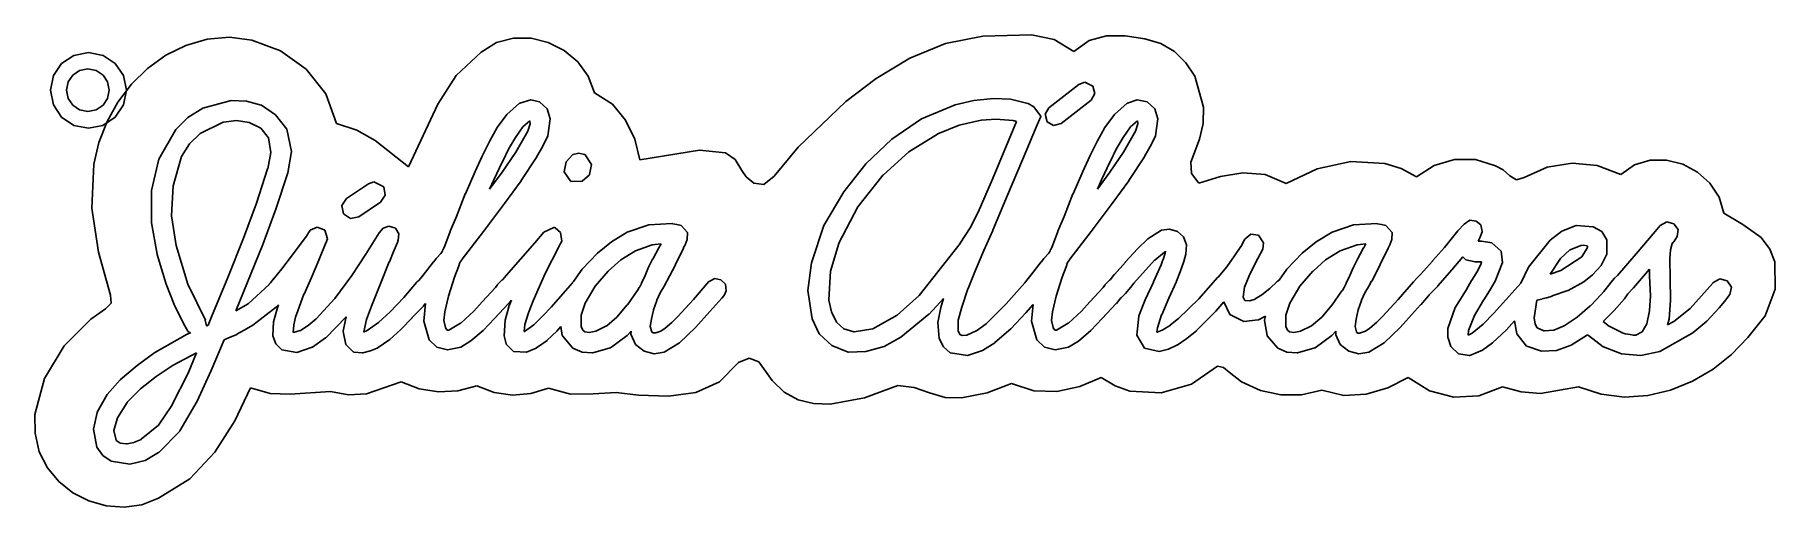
# Model space of a CAD drawing. Extents: x 0 to 79.4, y 275.5 to 297.1.
import ezdxf

# ---------------------------------------------------------------- set-up
doc = ezdxf.new("R2010")
doc.units = 0

msp = doc.modelspace()

# ---------------------------------------------------------------- linework, layer by layer
at = {"layer": 'Camada 2'}
for p, q in [((45.507712, 297.055375), (43.2887, 296.991)), ((46.54258, 296.843766), (45.507712, 297.055375)), ((6.928604, 296.573242), (6.01425, 296.121)), ((7.900409, 296.854813), (6.928604, 296.573242)), ((8.909377, 296.941477), (7.900409, 296.854813)), ((9.93522, 296.809), (8.909377, 296.941477)), ((11.240127, 296.327594), (9.93522, 296.809)), ((12.413152, 295.4875), (11.240127, 296.327594)), ((20.4071, 296.263), (19.265489, 295.191031)), ((21.107009, 296.696881), (20.4071, 296.263)), ((21.879142, 296.902047), (21.107009, 296.696881)), ((22.679595, 296.897658), (21.879142, 296.902047)), ((23.464462, 296.702875), (22.679595, 296.897658)), ((24.189841, 296.336857), (23.464462, 296.702875)), ((24.811827, 295.818766), (24.189841, 296.336857)), ((41.591543, 296.663477), (39.956347, 295.985938)), ((43.2887, 296.991), (41.591543, 296.663477)), ((43.2887, 296.991), (43.2887, 296.991)), ((47.4496, 296.294), (46.54258, 296.843766)), ((48.141627, 296.789328), (47.4496, 296.294)), ((48.928162, 297.001625), (48.141627, 296.789328)), ((49.785592, 297.002609), (48.928162, 297.001625)), ((50.6903, 296.864), (49.785592, 297.002609)), ((51.416298, 296.661629), (50.6903, 296.864)), ((52.043843, 296.289596), (51.416298, 296.661629)), ((52.562853, 295.779895), (52.043843, 296.289596)), ((5.177633, 295.52232), (4.439041, 294.801437)), ((6.01425, 296.121), (5.177633, 295.52232)), ((13.314982, 294.355656), (12.413152, 295.4875)), ((25.286514, 295.16776), (24.811827, 295.818766)), ((39.956347, 295.985938), (38.42459, 295.066055)), ((52.963245, 295.164519), (52.562853, 295.779895)), ((4.439041, 294.801437), (3.818761, 293.982586)), ((19.265489, 295.191031), (18.416538, 293.8815)), ((25.57, 294.403), (25.286514, 295.16776)), ((38.42459, 295.066055), (37.03775, 294.0115)), ((53.367839, 293.744721), (52.963245, 295.164519)), ((3.818761, 293.982586), (3.33708, 293.09)), ((13.8063, 292.999), (13.314982, 294.355656)), ((18.416538, 293.8815), (17.0895, 291.026)), ((26.386253, 293.887969), (25.57, 294.403)), ((26.993725, 293.15525), (26.386253, 293.887969)), ((37.03775, 294.0115), (34.864728, 291.929062)), ((3.33708, 293.09), (2.952997, 292.135924)), ((27.407884, 292.282656), (26.993725, 293.15525)), ((53.351876, 293.004286), (53.367839, 293.744721)), ((14.730178, 292.704781), (13.8063, 292.999)), ((15.562725, 292.2225), (14.730178, 292.704781)), ((27.6442, 291.348), (27.407884, 292.282656)), ((52.791216, 291.245419), (53.17696, 292.286153)), ((53.17696, 292.286153), (53.351876, 293.004286)), ((2.952997, 292.135924), (2.720472, 291.154427)), ((17.0895, 291.026), (15.562725, 292.2225)), ((30.356587, 291.793375), (27.6442, 291.348)), ((31.553252, 291.661453), (30.356587, 291.793375)), ((31.997788, 291.367018), (31.553252, 291.661453)), ((34.864728, 291.929062), (33.7691, 290.6)), ((2.720472, 291.154427), (2.636811, 289.143635)), ((32.2964, 290.867), (31.997788, 291.367018)), ((32.486952, 290.574266), (32.2964, 290.867)), ((52.810891, 290.727593), (52.791216, 291.245419)), ((53.14421, 290.279563), (52.810891, 290.727593)), ((55.162762, 290.758177), (54.131192, 290.591003)), ((56.18164, 290.682136), (55.162762, 290.758177)), ((57.13054, 290.263933), (56.18164, 290.682136)), ((58.548773, 290.936985), (57.13054, 290.263933)), ((60.08894, 291.27523), (58.548773, 290.936985)), ((61.638677, 291.183998), (60.08894, 291.27523)), ((62.38202, 290.947744), (61.638677, 291.183998)), ((63.08562, 290.56862), (62.38202, 290.947744)), ((63.892418, 291.094694), (63.08562, 290.56862)), ((64.812067, 291.365728), (63.892418, 291.094694)), ((65.768883, 291.365648), (64.812067, 291.365728)), ((66.68718, 291.078386), (65.768883, 291.365648)), ((67.029449, 290.894554), (66.68718, 291.078386)), ((67.339796, 290.613184), (67.029449, 290.894554)), ((69.045217, 291.012724), (67.98796, 290.539323)), ((70.186251, 291.198826), (69.045217, 291.012724)), ((71.331225, 291.087813), (70.186251, 291.198826)), ((72.4003, 290.66987), (71.331225, 291.087813)), ((73.034449, 291.118757), (72.4003, 290.66987)), ((73.748552, 291.332203), (73.034449, 291.118757)), ((74.496047, 291.332383), (73.748552, 291.332203)), ((75.23037, 291.141469), (74.496047, 291.332383)), ((75.90496, 290.781633), (75.23037, 291.141469)), ((76.473253, 290.27505), (75.90496, 290.781633)), ((32.848813, 290.288375), (32.486952, 290.574266)), ((33.302642, 290.225047), (32.848813, 290.288375)), ((33.7691, 290.6), (33.302642, 290.225047)), ((54.131192, 290.591003), (53.14421, 290.279563)), ((67.64903, 290.42965), (67.339796, 290.613184)), ((67.98796, 290.539323), (67.64903, 290.42965)), ((76.888687, 289.643891), (76.473253, 290.27505)), ((2.636811, 289.143635), (2.939539, 287.126558)), ((77.1047, 288.91033), (76.888687, 289.643891)), ((77.966627, 288.398347), (77.1047, 288.91033)), ((78.80983, 287.79363), (77.966627, 288.398347)), ((79.208391, 287.267957), (78.80983, 287.79363)), ((2.939539, 287.126558), (3.482096, 285.17213)), ((79.436043, 286.685583), (79.208391, 287.267957)), ((79.448983, 285.438724), (79.436043, 286.685583)), ((3.482096, 285.17213), (3.516127, 284.809822)), ((78.989372, 284.229032), (79.448983, 285.438724)), ((3.261143, 284.54845), (2.585942, 284.06656)), ((3.516127, 284.809822), (3.261143, 284.54845)), ((2.585942, 284.06656), (1.375397, 282.848215)), ((78.197932, 283.23249), (78.989372, 284.229032)), ((1.375397, 282.848215), (0.468466, 281.368647)), ((77.459209, 282.459488), (78.197932, 283.23249)), ((31.269976, 281.207903), (32.136402, 282.094263)), ((32.136402, 282.094263), (32.624308, 282.292652)), ((32.624308, 282.292652), (33.066519, 282.116793)), ((33.066519, 282.116793), (33.681322, 281.266138)), ((76.611424, 281.790098), (77.459209, 282.459488)), ((0.468466, 281.368647), (0.0323, 279.726341)), ((15.174038, 280.659621), (16.745782, 281.205329)), ((16.745782, 281.205329), (17.578548, 280.885709)), ((30.188848, 280.722704), (31.269976, 281.207903)), ((33.681322, 281.266138), (34.225557, 280.733635)), ((47.715108, 280.991081), (48.696942, 281.404549)), ((48.696942, 281.404549), (49.324646, 281.022749)), ((52.813152, 281.110207), (54.007612, 281.919269)), ((54.007612, 281.919269), (54.276807, 281.869031)), ((54.276807, 281.869031), (54.539964, 281.65326)), ((54.539964, 281.65326), (55.103192, 281.211189)), ((55.103192, 281.211189), (55.96356, 280.813011)), ((61.779927, 280.944336), (62.698902, 281.412361)), ((62.698902, 281.412361), (63.673416, 280.795203)), ((74.677652, 280.835945), (75.676824, 281.242768)), ((75.676824, 281.242768), (76.611424, 281.790098)), ((9.155151, 279.428575), (9.872732, 280.94361)), ((9.872732, 280.94361), (10.766719, 280.674705)), ((10.766719, 280.674705), (11.684953, 280.643008)), ((11.684953, 280.643008), (13.527032, 280.771735)), ((13.527032, 280.771735), (14.346412, 280.61492)), ((14.346412, 280.61492), (15.174038, 280.659621)), ((17.578548, 280.885709), (18.45536, 280.751275)), ((18.45536, 280.751275), (19.342127, 280.798946)), ((19.342127, 280.798946), (20.204762, 281.025641)), ((20.204762, 281.025641), (20.993594, 280.724004)), ((20.993594, 280.724004), (21.825223, 280.60561)), ((21.825223, 280.60561), (22.66254, 280.671841)), ((22.66254, 280.671841), (23.468432, 280.924079)), ((23.468432, 280.924079), (24.473852, 280.6452)), ((24.473852, 280.6452), (25.514127, 280.66183)), ((25.514127, 280.66183), (26.560942, 280.72912)), ((26.560942, 280.72912), (27.585982, 280.602223)), ((27.585982, 280.602223), (28.943892, 280.550275)), ((28.943892, 280.550275), (30.188848, 280.722704)), ((34.225557, 280.733635), (34.860531, 280.394441)), ((34.860531, 280.394441), (35.565492, 280.223958)), ((36.319686, 280.197588), (37.892764, 280.478793)), ((37.892764, 280.478793), (39.413742, 281.041268)), ((39.413742, 281.041268), (40.15419, 280.955731)), ((40.15419, 280.955731), (40.863743, 280.7141)), ((40.863743, 280.7141), (41.576463, 280.49729)), ((41.576463, 280.49729), (42.326412, 280.486216)), ((42.326412, 280.486216), (43.493021, 280.702047)), ((43.493021, 280.702047), (44.603192, 281.131111)), ((44.603192, 281.131111), (45.615109, 280.794448)), ((45.615109, 280.794448), (46.670122, 280.767743)), ((46.670122, 280.767743), (47.715108, 280.991081)), ((49.324646, 281.022749), (50.001702, 280.785304)), ((50.001702, 280.785304), (51.425811, 280.709704)), ((51.425811, 280.709704), (52.813152, 281.110207)), ((55.96356, 280.813011), (56.889521, 280.618182)), ((56.889521, 280.618182), (57.837357, 280.624153)), ((57.837357, 280.624153), (58.763352, 280.828377)), ((58.763352, 280.828377), (59.766758, 280.585971)), ((59.766758, 280.585971), (60.787414, 280.646748)), ((60.787414, 280.646748), (61.779927, 280.944336)), ((63.673416, 280.795203), (64.784219, 280.512647)), ((64.784219, 280.512647), (65.929024, 280.573503)), ((65.929024, 280.573503), (67.005542, 280.98658)), ((67.005542, 280.98658), (67.860244, 280.749646)), ((67.860244, 280.749646), (68.740222, 280.679582)), ((68.740222, 280.679582), (70.480152, 280.98268)), ((70.480152, 280.98268), (71.515159, 280.642997)), ((71.515159, 280.642997), (72.574574, 280.517612)), ((72.574574, 280.517612), (73.636154, 280.588077)), ((73.636154, 280.588077), (74.677652, 280.835945)), ((0.0323, 279.726341), (0.04299, 278.874937)), ((35.565492, 280.223958), (36.319686, 280.197588)), ((0.04299, 278.874937), (0.234052, 278.01978)), ((8.252697, 277.999437), (9.155151, 279.428575)), ((0.234052, 278.01978), (0.605548, 277.285316)), ((7.1128, 276.782898), (8.252697, 277.999437)), ((0.605548, 277.285316), (1.128772, 276.656984)), ((1.128772, 276.656984), (1.77209, 276.148889)), ((5.682892, 275.90566), (7.1128, 276.782898)), ((1.77209, 276.148889), (2.503868, 275.775136)), ((2.503868, 275.775136), (3.292471, 275.549831)), ((4.106266, 275.48708), (4.913617, 275.600988)), ((4.913617, 275.600988), (5.682892, 275.90566)), ((3.292471, 275.549831), (4.106266, 275.48708))]:
    msp.add_line(p, q, dxfattribs=at)
at = {"layer": 'Layer 1'}
for p, q in [((47.6756, 294.792), (46.3011, 293.726)), ((47.9475, 294.888), (47.6756, 294.792)), ((48.3144, 294.712), (47.9475, 294.888)), ((47.9475, 294.888), (47.9475, 294.888)), ((48.404475, 294.377375), (48.3144, 294.712)), ((8.99635, 294.054), (7.70134, 293.704)), ((9.69377, 294.03175), (8.99635, 294.054)), ((10.3611, 293.843), (9.69377, 294.03175)), ((10.3653, 293.841), (10.3611, 293.843)), ((22.1521, 293.937), (21.5723, 293.419)), ((22.1542, 293.938), (22.1521, 293.937)), ((22.1583, 293.941), (22.1542, 293.938)), ((22.6741, 294.093), (22.1583, 293.941)), ((23.0684, 293.99), (22.6741, 294.093)), ((22.6741, 294.093), (22.6741, 294.093)), ((23.414437, 293.679125), (23.0684, 293.99)), ((42.0233, 293.851), (40.501125, 293.21375)), ((42.0253, 293.853), (42.0233, 293.851)), ((42.0295, 293.853), (42.0253, 293.853)), ((42.877, 294.05), (42.0295, 293.853)), ((43.7736, 294.149), (42.877, 294.05)), ((43.7792, 294.149), (43.7736, 294.149)), ((43.7736, 294.149), (43.7736, 294.149)), ((43.7854, 294.149), (43.7792, 294.149)), ((44.5508, 294.111), (43.7854, 294.149)), ((45.3476, 293.915), (44.5508, 294.111)), ((45.3518, 293.915), (45.3476, 293.915)), ((45.3538, 293.913), (45.3518, 293.915)), ((45.6231, 293.759), (45.3538, 293.913)), ((46.8597, 293.007), (48.2343, 294.075)), ((48.2343, 294.075), (48.404475, 294.377375)), ((49.8807, 293.937), (49.3009, 293.419)), ((49.8827, 293.938), (49.8807, 293.937)), ((49.8869, 293.941), (49.8827, 293.938)), ((50.341225, 294.0845), (49.8869, 293.941)), ((50.7969, 293.988), (50.341225, 294.0845)), ((51.142612, 293.677375), (50.7969, 293.988)), ((7.022501, 293.286375), (6.46472, 292.733)), ((7.70134, 293.704), (7.022501, 293.286375)), ((7.58403, 292.556), (8.63462, 293.061)), ((8.63462, 293.061), (8.63668, 293.064)), ((8.63668, 293.064), (8.63875, 293.064)), ((8.63875, 293.064), (9.23458, 293.138)), ((9.23458, 293.138), (9.8087, 293.048)), ((9.23458, 293.138), (9.23458, 293.138)), ((9.8087, 293.048), (9.81232, 293.046)), ((10.3709, 293.839), (10.3653, 293.841)), ((11.0195, 293.399), (10.3709, 293.839)), ((11.5254, 292.74), (11.0195, 293.399)), ((21.5723, 293.419), (21.1367, 292.825)), ((22.2989, 292.855), (22.6229, 293.128)), ((22.6229, 293.128), (22.6389, 292.997)), ((22.6229, 293.128), (22.6229, 293.128)), ((23.5546, 293.222), (23.414437, 293.679125)), ((23.4415, 292.448), (23.5546, 293.222)), ((40.501125, 293.21375), (39.1366, 292.29)), ((42.219437, 292.933), (43.2206, 293.153)), ((43.2206, 293.153), (43.2268, 293.153)), ((43.2268, 293.153), (43.2304, 293.156)), ((43.2304, 293.156), (43.881, 293.21)), ((44.8319, 293.099), (43.7265, 290.47)), ((43.881, 293.21), (44.6717, 293.138)), ((43.881, 293.21), (43.881, 293.21)), ((44.6717, 293.138), (44.6939, 293.133)), ((44.6939, 293.133), (44.7229, 293.126)), ((44.7229, 293.126), (44.7306, 293.122)), ((44.7306, 293.122), (44.7404, 293.12)), ((44.7404, 293.12), (44.8319, 293.099)), ((45.93, 293.361), (45.6231, 293.759)), ((45.774, 292.938), (45.9336, 293.326)), ((45.9336, 293.343), (45.93, 293.361)), ((45.9336, 293.326), (45.9336, 293.343)), ((46.3011, 293.726), (46.13085, 293.424)), ((46.13085, 293.424), (46.221, 293.089)), ((46.221, 293.089), (46.523925, 292.9175)), ((49.3009, 293.419), (48.8652, 292.825)), ((50.0274, 292.855), (50.3514, 293.128)), ((50.3514, 293.128), (50.3675, 292.997)), ((50.3514, 293.128), (50.3514, 293.128)), ((51.2832, 293.222), (51.142612, 293.677375)), ((51.17, 292.448), (51.2832, 293.222)), ((6.46472, 292.733), (5.69733, 291.38)), ((7.094632, 292.077125), (7.5799, 292.552)), ((7.5799, 292.552), (7.58197, 292.554)), ((7.58197, 292.554), (7.58403, 292.556)), ((9.81232, 293.046), (9.81645, 293.046)), ((9.81645, 293.046), (10.338719, 292.792)), ((10.338719, 292.792), (10.6913, 292.349)), ((10.6913, 292.349), (10.803, 291.679)), ((11.7424, 291.724), (11.5254, 292.74)), ((21.1346, 292.821), (20.7987, 292.21)), ((21.1367, 292.825), (21.1346, 292.823)), ((21.1346, 292.823), (21.1346, 292.821)), ((21.6488, 291.833), (21.9609, 292.364)), ((21.9609, 292.364), (21.963, 292.366)), ((21.963, 292.366), (21.9651, 292.37)), ((21.9651, 292.37), (22.2953, 292.847)), ((22.5252, 292.65), (21.9806, 291.696)), ((22.2953, 292.847), (22.2973, 292.851)), ((22.2973, 292.851), (22.2989, 292.855)), ((22.6389, 292.997), (22.5252, 292.65)), ((23.1996, 291.944), (23.4415, 292.447)), ((23.4415, 292.447), (23.4415, 292.448)), ((39.1366, 292.29), (37.952112, 291.1585)), ((39.9123, 291.71), (41.2264, 292.525)), ((41.2264, 292.525), (41.2285, 292.525)), ((41.2285, 292.525), (41.2326, 292.527)), ((41.2326, 292.527), (42.219437, 292.933)), ((45.1078, 291.349), (45.774, 292.938)), ((46.523925, 292.9175), (46.8597, 293.007)), ((48.8632, 292.821), (48.5273, 292.21)), ((48.8652, 292.825), (48.8632, 292.823)), ((48.8632, 292.823), (48.8632, 292.821)), ((49.3768, 291.833), (49.6895, 292.364)), ((49.6895, 292.364), (49.6915, 292.366)), ((49.6915, 292.366), (49.6936, 292.37)), ((49.6936, 292.37), (50.0238, 292.847)), ((50.2538, 292.65), (49.7112, 291.696)), ((50.0238, 292.847), (50.0259, 292.851)), ((50.0259, 292.851), (50.0274, 292.855)), ((50.3675, 292.997), (50.2538, 292.65)), ((50.924, 291.933), (51.17, 292.447)), ((51.17, 292.447), (51.17, 292.448)), ((6.35155, 290.167), (6.73241, 291.493)), ((6.73241, 291.495), (7.094632, 292.077125)), ((6.73241, 291.493), (6.73241, 291.495)), ((10.803, 291.679), (10.6583, 290.942)), ((11.5781, 290.759), (11.7424, 291.724)), ((20.453, 291.518), (20.1233, 290.818)), ((20.7987, 292.21), (20.453, 291.518)), ((21.9806, 291.696), (21.3553, 290.784)), ((21.3832, 291.282), (21.6467, 291.827)), ((21.6467, 291.827), (21.6488, 291.833)), ((22.2245, 290.4), (22.9397, 291.483)), ((22.9397, 291.483), (22.9454, 291.492)), ((22.9454, 291.492), (23.1934, 291.933)), ((23.1934, 291.933), (23.1996, 291.944)), ((24.5799, 291.587), (24.2735, 291.257)), ((24.5861, 291.589), (24.5799, 291.587)), ((24.5918, 291.593), (24.5861, 291.589)), ((24.8574, 291.657), (24.5918, 291.593)), ((25.123, 291.593), (24.8574, 291.657)), ((24.8574, 291.657), (24.8574, 291.657)), ((25.1328, 291.587), (25.123, 291.593)), ((25.1427, 291.581), (25.1328, 291.587)), ((25.4315, 291.128), (25.1427, 291.581)), ((38.7522, 290.661), (39.9082, 291.706)), ((39.9082, 291.706), (39.9102, 291.708)), ((39.9102, 291.708), (39.9123, 291.71)), ((48.1816, 291.518), (47.8519, 290.818)), ((48.5273, 292.21), (48.1816, 291.518)), ((49.7112, 291.696), (49.0838, 290.784)), ((49.1117, 291.282), (49.3753, 291.827)), ((49.3753, 291.827), (49.3768, 291.833)), ((49.953, 290.4), (50.6682, 291.483)), ((50.6682, 291.483), (50.6739, 291.492)), ((50.6739, 291.492), (50.9297, 291.948)), ((50.9297, 291.948), (50.924, 291.933)), ((5.69733, 291.38), (5.35575, 289.939)), ((10.6562, 290.939), (10.1446, 289.365)), ((10.6583, 290.941), (10.6562, 290.939)), ((10.6583, 290.942), (10.6583, 290.941)), ((11.0371, 289.1), (11.5781, 290.759)), ((20.1233, 290.818), (19.6799, 289.794)), ((21.3553, 290.784), (20.7874, 290.001)), ((20.9806, 290.44), (21.3811, 291.277)), ((21.3811, 291.277), (21.3832, 291.28)), ((21.3832, 291.28), (21.3832, 291.282)), ((24.2735, 291.257), (24.1877, 290.804)), ((24.1877, 290.804), (24.4962, 290.358)), ((25.0155, 290.367), (25.3437, 290.669)), ((25.3437, 290.669), (25.3457, 290.677)), ((25.3457, 290.677), (25.3499, 290.683)), ((25.3499, 290.683), (25.4315, 291.128)), ((37.952112, 291.1585), (36.9435, 289.88)), ((44.4164, 289.736), (45.1078, 291.347)), ((45.1078, 291.347), (45.1078, 291.349)), ((47.8519, 290.818), (47.4085, 289.794)), ((49.0838, 290.784), (48.5175, 290.005)), ((48.7112, 290.44), (49.1097, 291.277)), ((49.1097, 291.277), (49.1117, 291.28)), ((49.1117, 291.28), (49.1117, 291.282)), ((5.35575, 289.939), (5.35575, 289.935)), ((5.35575, 289.935), (5.35575, 289.932)), ((5.35575, 289.932), (5.35575, 288.472)), ((6.27559, 288.8), (6.34948, 290.159)), ((6.34948, 290.159), (6.35155, 290.163)), ((6.35155, 290.163), (6.35155, 290.167)), ((15.2518, 290.251), (14.2617, 289.581)), ((15.5096, 290.337), (15.2518, 290.251)), ((15.9515, 290.112), (15.5096, 290.337)), ((15.5096, 290.337), (15.5096, 290.337)), ((16.022662, 289.735375), (15.9515, 290.112)), ((20.7874, 290.001), (20.9786, 290.437)), ((20.9786, 290.437), (20.9806, 290.438)), ((20.9806, 290.438), (20.9806, 290.44)), ((21.4726, 289.36), (22.2209, 290.395)), ((22.2209, 290.395), (22.2245, 290.4)), ((24.4962, 290.358), (25.0155, 290.367)), ((36.9435, 289.88), (36.0428, 288.353)), ((37.59, 289.2), (38.7501, 290.661)), ((38.7501, 290.661), (38.7522, 290.661)), ((43.7265, 290.47), (43.0744, 288.952)), ((48.5175, 290.005), (48.7092, 290.437)), ((48.7092, 290.438), (48.7112, 290.44)), ((48.7092, 290.437), (48.7092, 290.438)), ((49.2011, 289.36), (49.9494, 290.395)), ((49.9494, 290.395), (49.953, 290.4)), ((10.1446, 289.365), (9.55291, 287.777)), ((10.4417, 287.484), (11.0371, 289.099)), ((11.0371, 289.099), (11.0371, 289.1)), ((14.2617, 289.581), (14.049688, 289.261)), ((14.049688, 289.261), (14.1211, 288.884)), ((14.8203, 288.745), (15.8104, 289.415)), ((15.8104, 289.415), (16.022662, 289.735375)), ((19.6758, 289.788), (19.2753, 288.759)), ((19.6779, 289.79), (19.6758, 289.788)), ((19.6799, 289.794), (19.6779, 289.79)), ((20.5119, 288.073), (21.4726, 289.36)), ((36.7285, 287.536), (37.5879, 289.199)), ((37.5879, 289.199), (37.59, 289.2)), ((43.7482, 288.13), (44.4164, 289.736)), ((47.4043, 289.788), (47.0038, 288.759)), ((47.4064, 289.79), (47.4043, 289.788)), ((47.4085, 289.794), (47.4064, 289.79)), ((48.2405, 288.073), (49.2011, 289.36)), ((5.35575, 288.472), (5.35575, 288.47)), ((5.35575, 288.47), (5.35575, 288.466)), ((5.35575, 288.466), (5.61154, 287.034)), ((6.27559, 288.798), (6.27559, 288.8)), ((6.27559, 288.794), (6.27559, 288.798)), ((6.48229, 287.437), (6.27559, 288.794)), ((14.1211, 288.884), (14.441975, 288.670875)), ((14.441975, 288.670875), (14.8203, 288.745)), ((16.1897, 288.321), (15.92425, 288.229625)), ((16.4884, 288.222), (16.1897, 288.321)), ((19.2753, 288.759), (18.9864, 288.085)), ((28.0489, 288.372), (27.0702, 288.048)), ((29.1233, 288.435), (28.0489, 288.372)), ((29.1347, 288.433), (29.1233, 288.435)), ((29.1445, 288.431), (29.1347, 288.433)), ((29.3228, 288.391), (29.1445, 288.431)), ((29.5238, 288.343), (29.3228, 288.391)), ((29.8183, 288.027), (29.5238, 288.343)), ((36.0412, 288.349), (35.4666, 286.647)), ((36.0428, 288.353), (36.0412, 288.351)), ((36.0412, 288.351), (36.0412, 288.349)), ((43.0723, 288.95), (42.7111, 288.243)), ((43.0744, 288.952), (43.0723, 288.95)), ((47.0038, 288.759), (46.715, 288.085)), ((60.2072, 288.372), (59.2284, 288.048)), ((61.2831, 288.435), (60.2072, 288.372)), ((61.2929, 288.433), (61.2831, 288.435)), ((61.3027, 288.431), (61.2929, 288.433)), ((61.4805, 288.391), (61.3027, 288.431)), ((61.6815, 288.343), (61.4805, 288.391)), ((61.9766, 288.027), (61.6815, 288.343)), ((65.2503, 288.408), (64.9748, 288.098)), ((65.5076, 288.587), (65.2503, 288.408)), ((65.8006, 288.546), (65.5076, 288.587)), ((66.0234, 288.372), (65.8006, 288.546)), ((66.0838, 288.077), (66.0234, 288.372)), ((70.373, 288.355), (69.7089, 288.089)), ((70.375, 288.355), (70.373, 288.355)), ((70.3771, 288.355), (70.375, 288.355)), ((71.1445, 288.288), (70.3771, 288.355)), ((71.530912, 288.0675), (71.1445, 288.288)), ((74.2001, 288.349), (73.9696, 288.079)), ((74.2022, 288.351), (74.2001, 288.349)), ((74.4973, 288.521), (74.2022, 288.351)), ((74.8275, 288.425), (74.4973, 288.521)), ((75.0145, 288.167), (74.8275, 288.425)), ((9.55084, 287.774), (8.84597, 285.98)), ((9.55291, 287.777), (9.55084, 287.777)), ((9.55084, 287.777), (9.55084, 287.774)), ((12.4571, 287.907), (11.8866, 287.13)), ((12.469, 287.925), (12.4571, 287.907)), ((12.4824, 287.939), (12.469, 287.925)), ((12.5997, 288.132), (12.4824, 287.939)), ((12.9201, 288.273), (12.5997, 288.132)), ((13.2364, 288.153), (12.9201, 288.273)), ((12.9904, 286.772), (13.3165, 287.556)), ((13.2498, 288.143), (13.2364, 288.153)), ((13.2597, 288.132), (13.2498, 288.143)), ((13.3832, 287.741), (13.2597, 288.132)), ((13.3067, 287.536), (13.3832, 287.741)), ((13.3165, 287.556), (13.3067, 287.536)), ((15.7401, 288.019), (15.1371, 287.038)), ((15.92425, 288.229625), (15.7401, 288.019)), ((16.3871, 287.122), (16.5706, 287.546)), ((16.6367, 287.964), (16.4884, 288.222)), ((16.5706, 287.546), (16.5762, 287.558)), ((16.5762, 287.558), (16.5804, 287.569)), ((16.5804, 287.569), (16.6191, 287.685)), ((16.6191, 287.685), (16.6367, 287.964)), ((18.9844, 288.077), (18.7399, 287.417)), ((18.9864, 288.081), (18.9844, 288.077)), ((18.9864, 288.085), (18.9864, 288.081)), ((19.5311, 286.804), (20.5119, 288.073)), ((22.8456, 287.562), (21.5413, 286.066)), ((23.2539, 288.044), (22.8456, 287.562)), ((23.7226, 288.261), (23.2539, 288.044)), ((23.752, 288.257), (23.7226, 288.261)), ((23.7815, 288.245), (23.752, 288.257)), ((24.0233, 288.028), (23.7815, 288.245)), ((23.9923, 287.472), (24.0218, 287.532)), ((24.0218, 287.532), (24.0745, 287.636)), ((24.0745, 287.636), (24.0233, 288.028)), ((26.3436, 287.602), (25.707, 287.087)), ((27.0702, 288.048), (26.3436, 287.602)), ((28.2086, 287.462), (28.6132, 287.507)), ((28.6132, 287.507), (28.512, 287.329)), ((28.6132, 287.507), (28.6132, 287.507)), ((29.7031, 287.46), (29.793, 287.714)), ((29.793, 287.714), (29.8183, 288.027)), ((36.3399, 286.259), (36.7285, 287.533)), ((36.7285, 287.534), (36.7285, 287.536)), ((36.7285, 287.533), (36.7285, 287.534)), ((42.2517, 287.534), (40.381, 285.156)), ((42.2538, 287.538), (42.2517, 287.536)), ((42.2517, 287.536), (42.2517, 287.534)), ((42.7111, 288.243), (42.2538, 287.538)), ((43.3441, 287.208), (43.7441, 288.12)), ((43.7441, 288.12), (43.7462, 288.124)), ((43.7462, 288.124), (43.7482, 288.13)), ((46.7129, 288.077), (46.4669, 287.413)), ((46.715, 288.081), (46.7129, 288.077)), ((46.715, 288.085), (46.715, 288.081)), ((47.2596, 286.804), (48.2405, 288.073)), ((50.8243, 287.737), (50.3576, 287.288)), ((51.4398, 288.13), (50.8243, 287.737)), ((51.4434, 288.132), (51.4398, 288.13)), ((51.4475, 288.134), (51.4434, 288.132)), ((51.81355, 288.183), (51.4475, 288.134)), ((52.1679, 288.079), (51.81355, 288.183)), ((52.448313, 287.826125), (52.1679, 288.079)), ((52.5839, 287.472), (52.448313, 287.826125)), ((55.2385, 287.702), (55.0742, 287.394)), ((55.2442, 287.712), (55.2385, 287.702)), ((55.2483, 287.72), (55.2442, 287.712)), ((55.5217, 287.95), (55.2483, 287.72)), ((55.8674, 287.913), (55.5217, 287.95)), ((56.1072, 287.564), (55.8674, 287.913)), ((56.0705, 287.269), (56.1072, 287.564)), ((58.5019, 287.602), (57.8652, 287.087)), ((59.2284, 288.048), (58.5019, 287.602)), ((60.3669, 287.462), (60.7715, 287.507)), ((60.7715, 287.507), (60.6717, 287.331)), ((60.7715, 287.507), (60.7715, 287.507)), ((61.8613, 287.46), (61.9513, 287.714)), ((61.9513, 287.714), (61.9766, 288.027)), ((64.9748, 288.098), (64.3594, 287.347)), ((65.8947, 287.628), (65.8968, 287.632)), ((66.0389, 287.628), (65.8947, 287.628)), ((65.8968, 287.632), (65.9748, 287.788)), ((65.9748, 287.788), (66.0823, 288.06)), ((66.0409, 287.628), (66.0389, 287.628)), ((66.043, 287.628), (66.0409, 287.628)), ((66.5215, 287.554), (66.043, 287.628)), ((66.0823, 288.06), (66.0838, 288.07)), ((66.0838, 288.07), (66.0838, 288.077)), ((66.9473, 287.175), (66.5215, 287.554)), ((69.1798, 287.681), (68.1896, 286.451)), ((69.7089, 288.089), (69.1798, 287.681)), ((71.7698, 287.691), (71.530912, 288.0675)), ((71.7718, 287.685), (71.7698, 287.691)), ((71.7698, 287.033), (71.7718, 287.679)), ((71.7718, 287.679), (71.7718, 287.685)), ((73.9696, 288.079), (73.1015, 287.06)), ((74.6766, 287.242), (74.7531, 287.529)), ((74.7531, 287.529), (74.7551, 287.533)), ((74.7551, 287.533), (74.7572, 287.537)), ((74.7572, 287.537), (74.7903, 287.583)), ((74.7903, 287.583), (74.8037, 287.595)), ((74.8037, 287.595), (74.8177, 287.607)), ((74.8177, 287.607), (74.9779, 287.849)), ((74.9779, 287.849), (75.0145, 288.167)), ((5.61154, 287.034), (5.61154, 287.032)), ((5.61154, 287.032), (6.02134, 285.667)), ((6.48229, 287.434), (6.48229, 287.437)), ((7.00784, 285.669), (6.48229, 287.434)), ((9.21287, 284.46), (10.4397, 287.479)), ((10.4397, 287.481), (10.4417, 287.484)), ((10.4397, 287.479), (10.4397, 287.481)), ((11.8866, 287.128), (11.297, 286.366)), ((11.8866, 287.13), (11.8866, 287.128)), ((12.6602, 285.974), (12.9863, 286.765)), ((12.9863, 286.765), (12.9904, 286.772)), ((15.135, 287.036), (14.504, 286.06)), ((15.1371, 287.036), (15.135, 287.036)), ((15.1371, 287.038), (15.1371, 287.036)), ((16.2109, 286.692), (16.383, 287.11)), ((16.383, 287.11), (16.3871, 287.122)), ((18.3534, 286.839), (18.2382, 286.694)), ((18.3612, 286.853), (18.3534, 286.839)), ((18.373, 286.867), (18.3612, 286.853)), ((18.5642, 287.077), (18.373, 286.867)), ((18.6092, 287.136), (18.5642, 287.077)), ((18.6366, 287.191), (18.6092, 287.136)), ((18.6562, 287.247), (18.6366, 287.191)), ((18.664, 287.255), (18.6562, 287.247)), ((18.6759, 287.286), (18.664, 287.255)), ((18.7384, 287.413), (18.6759, 287.286)), ((18.7399, 287.417), (18.7384, 287.413)), ((19.4298, 286.665), (19.5115, 286.782)), ((19.5115, 286.782), (19.5213, 286.792)), ((19.5213, 286.792), (19.5311, 286.804)), ((23.3205, 286.161), (23.9474, 287.378)), ((23.9334, 287.356), (23.9923, 287.472)), ((23.9474, 287.378), (23.9334, 287.356)), ((25.707, 287.087), (25.0078, 286.349)), ((26.2031, 286.265), (26.773, 286.779)), ((26.773, 286.779), (27.4433, 287.195)), ((27.4433, 287.195), (28.2086, 287.462)), ((28.2246, 286.812), (28.0432, 286.446)), ((28.2267, 286.812), (28.2246, 286.812)), ((28.512, 287.325), (28.2267, 286.814)), ((28.2267, 286.814), (28.2267, 286.812)), ((28.512, 287.329), (28.512, 287.325)), ((29.2649, 286.564), (29.6307, 287.316)), ((29.6307, 287.316), (29.6349, 287.327)), ((29.6349, 287.327), (29.6385, 287.339)), ((29.6385, 287.339), (29.6933, 287.443)), ((29.6933, 287.443), (29.6995, 287.452)), ((29.6995, 287.452), (29.7031, 287.46)), ((42.9607, 286.308), (43.3421, 287.204)), ((43.3421, 287.204), (43.3441, 287.206)), ((43.3441, 287.206), (43.3441, 287.208)), ((46.0819, 286.839), (45.9667, 286.694)), ((46.0897, 286.853), (46.0819, 286.839)), ((46.1016, 286.867), (46.0897, 286.853)), ((46.2928, 287.077), (46.1016, 286.867)), ((46.3377, 287.136), (46.2928, 287.077)), ((46.3651, 287.191), (46.3377, 287.136)), ((46.3848, 287.247), (46.3651, 287.191)), ((46.3925, 287.255), (46.3848, 287.247)), ((46.4044, 287.286), (46.3925, 287.255)), ((46.4669, 287.413), (46.4044, 287.286)), ((47.1584, 286.665), (47.24, 286.782)), ((47.24, 286.782), (47.2498, 286.792)), ((47.2498, 286.792), (47.2596, 286.804)), ((50.3514, 287.283), (49.8088, 286.683)), ((50.1851, 285.719), (51.1328, 286.763)), ((50.3535, 287.286), (50.3514, 287.283)), ((50.3576, 287.288), (50.3535, 287.286)), ((51.1328, 286.763), (51.1369, 286.765)), ((51.1369, 286.765), (51.1405, 286.77)), ((51.1405, 286.77), (51.5746, 287.134)), ((51.508, 286.778), (51.4279, 286.557)), ((51.5116, 286.784), (51.508, 286.778)), ((51.5137, 286.792), (51.5116, 286.784)), ((51.6134, 287.089), (51.5137, 286.792)), ((51.5746, 287.134), (51.5958, 287.148)), ((51.5958, 287.148), (51.6134, 287.165)), ((51.6134, 287.165), (51.6289, 287.179)), ((51.6155, 287.099), (51.6134, 287.089)), ((51.6191, 287.106), (51.6155, 287.099)), ((51.6289, 287.179), (51.6191, 287.106)), ((52.2986, 286.231), (52.4629, 286.7)), ((52.4629, 286.7), (52.5622, 287.038)), ((52.5622, 287.038), (52.5859, 287.466)), ((52.5839, 287.468), (52.5839, 287.472)), ((52.5859, 287.466), (52.5839, 287.468)), ((54.7734, 286.96), (54.4199, 286.458)), ((54.7755, 286.964), (54.7734, 286.96)), ((55.0721, 287.39), (54.7755, 286.964)), ((55.0742, 287.394), (55.0721, 287.39)), ((55.4452, 286.058), (55.8302, 286.829)), ((55.8302, 286.829), (55.8338, 286.835)), ((55.8338, 286.835), (56.0684, 287.265)), ((56.0684, 287.265), (56.0705, 287.269)), ((57.8652, 287.087), (57.166, 286.349)), ((58.3613, 286.265), (58.9313, 286.779)), ((58.9313, 286.779), (59.6015, 287.195)), ((59.6015, 287.195), (60.3669, 287.462)), ((60.3829, 286.812), (60.201, 286.446)), ((60.3849, 286.812), (60.3829, 286.812)), ((60.6702, 287.325), (60.3849, 286.814)), ((60.3849, 286.814), (60.3849, 286.812)), ((60.6717, 287.331), (60.6702, 287.329)), ((60.6702, 287.329), (60.6702, 287.325)), ((61.4221, 286.564), (61.789, 287.316)), ((61.789, 287.316), (61.7931, 287.327)), ((61.7931, 287.327), (61.7967, 287.339)), ((61.7967, 287.339), (61.8515, 287.443)), ((61.8515, 287.443), (61.8577, 287.452)), ((61.8577, 287.452), (61.8613, 287.46)), ((63.8085, 286.72), (63.2576, 286.113)), ((63.8106, 286.724), (63.8085, 286.72)), ((63.8147, 286.728), (63.8106, 286.724)), ((64.3594, 287.347), (63.8147, 286.728)), ((64.6999, 286.332), (65.2017, 286.921)), ((65.2017, 286.921), (65.3288, 286.783)), ((65.3288, 286.783), (65.3324, 286.781)), ((65.3324, 286.781), (65.3366, 286.779)), ((65.3366, 286.779), (65.7546, 286.691)), ((67.0021, 286.661), (66.9473, 287.175)), ((69.1756, 286.12), (69.6464, 286.847)), ((69.6464, 286.847), (70.0856, 287.235)), ((70.6231, 286.921), (69.6738, 286.288)), ((70.0856, 287.235), (70.0877, 287.235)), ((70.0877, 287.238), (70.5838, 287.439)), ((70.0877, 287.235), (70.0877, 287.238)), ((70.5838, 287.439), (70.5921, 287.441)), ((70.5921, 287.441), (70.5998, 287.441)), ((70.5998, 287.441), (70.7032, 287.45)), ((70.6251, 286.923), (70.6231, 286.921)), ((70.6272, 286.925), (70.6251, 286.923)), ((70.883, 287.349), (70.6272, 286.925)), ((70.7032, 287.45), (70.8634, 287.417)), ((70.7032, 287.45), (70.7032, 287.45)), ((70.8634, 287.417), (70.867, 287.415)), ((70.867, 287.415), (70.8711, 287.413)), ((70.8711, 287.413), (70.883, 287.41)), ((70.883, 287.41), (70.883, 287.349)), ((71.5062, 286.527), (71.7698, 287.033)), ((73.1015, 287.06), (72.2462, 286.07)), ((74.6399, 286.841), (74.6766, 287.242)), ((74.6399, 286.839), (74.6399, 286.841)), ((74.659, 285.923), (74.6399, 286.839)), ((8.84597, 285.98), (8.0977, 284.179)), ((10.9316, 285.907), (10.789, 285.725)), ((11.297, 286.366), (10.912, 285.888)), ((10.912, 285.888), (10.9316, 285.907)), ((12.3186, 285.216), (12.6602, 285.974)), ((14.504, 286.06), (13.7304, 285.023)), ((15.7892, 285.655), (16.2073, 286.683)), ((16.2073, 286.683), (16.2109, 286.692)), ((17.756, 286.075), (17.5545, 285.839)), ((18.2263, 286.683), (17.756, 286.075)), ((18.2382, 286.694), (18.2263, 286.683)), ((18.9043, 285.126), (19.1854, 285.99)), ((19.1854, 285.991), (19.3595, 286.454)), ((19.1854, 285.99), (19.1854, 285.991)), ((19.3595, 286.454), (19.4298, 286.665)), ((21.5413, 286.066), (21.3847, 285.88)), ((22.7676, 284.907), (23.3164, 286.155)), ((23.3164, 286.155), (23.3205, 286.161)), ((25.0078, 286.349), (24.6212, 285.788)), ((25.5953, 285.581), (26.1989, 286.259)), ((26.1989, 286.259), (26.201, 286.261)), ((26.201, 286.261), (26.2031, 286.265)), ((27.8846, 286.073), (27.7151, 285.716)), ((28.0432, 286.446), (27.8846, 286.073)), ((28.8799, 285.812), (29.2607, 286.554)), ((29.2607, 286.554), (29.2649, 286.564)), ((31.0575, 285.931), (30.7997, 285.792)), ((31.3407, 285.874), (31.0575, 285.931)), ((35.4666, 286.647), (35.3084, 285.374)), ((36.2676, 284.948), (36.3399, 286.259)), ((42.6191, 285.474), (42.9607, 286.306)), ((42.9607, 286.306), (42.9607, 286.308)), ((45.4846, 286.075), (45.2949, 285.851)), ((45.9548, 286.683), (45.4846, 286.075)), ((45.9667, 286.694), (45.9548, 286.683)), ((46.6328, 285.126), (46.9139, 285.99)), ((46.9139, 285.992), (47.0881, 286.454)), ((46.9139, 285.99), (46.9139, 285.992)), ((47.0881, 286.454), (47.1584, 286.665)), ((49.289, 286.105), (49.1133, 285.878)), ((49.2967, 286.113), (49.289, 286.105)), ((49.8088, 286.681), (49.2967, 286.113)), ((49.8088, 286.683), (49.8088, 286.681)), ((51.4279, 286.557), (51.0801, 285.77)), ((52.1229, 285.801), (52.2986, 286.229)), ((52.2986, 286.229), (52.2986, 286.231)), ((54.0215, 285.985), (53.1544, 285.003)), ((54.0236, 285.987), (54.0215, 285.985)), ((54.0251, 285.99), (54.0236, 285.987)), ((54.4199, 286.458), (54.0251, 285.99)), ((55.24, 285.536), (55.4395, 286.048)), ((55.4395, 286.048), (55.4431, 286.054)), ((55.4431, 286.054), (55.4452, 286.058)), ((57.166, 286.349), (56.8182, 285.851)), ((57.7536, 285.581), (58.3572, 286.259)), ((58.3572, 286.259), (58.3592, 286.261)), ((58.3592, 286.261), (58.3613, 286.265)), ((60.0428, 286.073), (59.8728, 285.716)), ((60.201, 286.446), (60.0428, 286.073)), ((61.0371, 285.812), (61.418, 286.554)), ((61.418, 286.554), (61.4221, 286.564)), ((63.1093, 285.966), (62.9378, 285.773)), ((63.2576, 286.113), (63.1093, 285.966)), ((64.0535, 285.589), (64.6999, 286.332)), ((65.8637, 286.265), (65.6079, 285.847)), ((65.7546, 286.691), (65.7681, 286.689)), ((65.7681, 286.689), (66.0533, 286.689)), ((66.0358, 286.611), (65.8637, 286.265)), ((66.0533, 286.689), (66.0358, 286.611)), ((66.6641, 285.813), (67.0021, 286.661)), ((68.1896, 286.451), (67.8439, 285.722)), ((69.6717, 286.288), (69.1756, 286.12)), ((69.6738, 286.288), (69.6717, 286.288)), ((70.7171, 285.775), (71.1156, 286.093)), ((71.1156, 286.093), (71.5042, 286.525)), ((71.5042, 286.525), (71.5062, 286.527)), ((72.1232, 285.946), (71.9532, 285.747)), ((72.2462, 286.07), (72.1232, 285.946)), ((72.9806, 285.503), (73.719, 286.351)), ((73.719, 286.351), (73.719, 286.038)), ((73.719, 286.351), (73.719, 286.351)), ((73.719, 286.038), (73.719, 286.036)), ((73.719, 286.036), (73.7557, 285.138)), ((74.6786, 284.943), (74.659, 285.923)), ((76.9188, 285.921), (76.6082, 285.732)), ((77.2588, 285.816), (76.9188, 285.921)), ((6.02134, 285.667), (6.02134, 285.665)), ((6.02134, 285.665), (6.0234, 285.663)), ((6.0234, 285.663), (6.39289, 284.749)), ((7.00991, 285.665), (7.00784, 285.669)), ((7.81451, 284.019), (7.00991, 285.665)), ((10.7208, 285.657), (9.76168, 284.768)), ((10.7244, 285.661), (10.7208, 285.657)), ((10.7265, 285.663), (10.7244, 285.661)), ((10.789, 285.725), (10.7265, 285.663)), ((12.0354, 284.46), (12.3145, 285.206)), ((12.3145, 285.206), (12.3166, 285.21)), ((12.3166, 285.21), (12.3186, 285.216)), ((15.3887, 284.665), (15.7871, 285.654)), ((15.7871, 285.654), (15.7871, 285.655)), ((15.7871, 285.655), (15.7892, 285.655)), ((17.4511, 285.751), (16.8672, 285.054)), ((17.461, 285.763), (17.4511, 285.751)), ((17.4708, 285.775), (17.461, 285.763)), ((17.5488, 285.831), (17.4708, 285.775)), ((17.5545, 285.839), (17.5488, 285.831)), ((18.7384, 284.407), (18.9043, 285.122)), ((18.9043, 285.124), (18.9043, 285.126)), ((18.9043, 285.122), (18.9043, 285.124)), ((21.053, 285.521), (20.4515, 284.86)), ((21.0566, 285.524), (21.053, 285.521)), ((21.1346, 285.63), (21.0566, 285.524)), ((21.1424, 285.644), (21.1346, 285.63)), ((21.1522, 285.657), (21.1424, 285.644)), ((21.346, 285.851), (21.1522, 285.657)), ((21.3847, 285.88), (21.346, 285.851)), ((24.338, 285.468), (23.6172, 284.634)), ((24.3458, 285.477), (24.338, 285.468)), ((24.3556, 285.485), (24.3458, 285.477)), ((24.5644, 285.732), (24.3556, 285.485)), ((24.5706, 285.737), (24.5644, 285.732)), ((24.5742, 285.743), (24.5706, 285.737)), ((24.6212, 285.788), (24.5742, 285.743)), ((25.1442, 284.808), (25.5953, 285.581)), ((27.5234, 285.368), (27.0743, 284.733)), ((27.5311, 285.378), (27.5234, 285.368)), ((27.5389, 285.388), (27.5311, 285.378)), ((27.6169, 285.517), (27.5389, 285.388)), ((27.6252, 285.536), (27.6169, 285.517)), ((27.6345, 285.554), (27.6252, 285.536)), ((27.713, 285.708), (27.6345, 285.554)), ((27.7151, 285.716), (27.713, 285.708)), ((28.4871, 285.105), (28.4913, 285.113)), ((28.4913, 285.113), (28.4949, 285.12)), ((28.4949, 285.12), (28.6081, 285.347)), ((28.6081, 285.347), (28.6101, 285.351)), ((28.6101, 285.351), (28.7295, 285.554)), ((28.7295, 285.554), (28.745, 285.581)), ((28.745, 285.581), (28.8742, 285.802)), ((28.8742, 285.802), (28.8799, 285.812)), ((30.7919, 285.786), (30.0948, 284.974)), ((30.7997, 285.792), (30.7919, 285.786)), ((31.5536, 285.671), (31.3407, 285.874)), ((31.3815, 285.037), (31.4777, 285.13)), ((31.4777, 285.13), (31.4911, 285.152)), ((31.4911, 285.152), (31.5831, 285.365)), ((31.5831, 285.365), (31.5536, 285.671)), ((35.3084, 285.374), (35.5115, 284.083)), ((40.381, 285.156), (39.3867, 284.257)), ((42.3359, 284.622), (42.615, 285.464)), ((42.615, 285.464), (42.6191, 285.472)), ((42.6191, 285.472), (42.6191, 285.474)), ((45.206, 285.738), (44.3632, 284.765)), ((45.2949, 285.851), (45.206, 285.738)), ((46.4669, 284.407), (46.6328, 285.122)), ((46.6328, 285.124), (46.6328, 285.126)), ((46.6328, 285.122), (46.6328, 285.124)), ((48.7815, 285.521), (48.18, 284.86)), ((48.7851, 285.524), (48.7815, 285.521)), ((48.8632, 285.63), (48.7851, 285.524)), ((48.8709, 285.644), (48.8632, 285.63)), ((48.8807, 285.657), (48.8709, 285.644)), ((49.0745, 285.851), (48.8807, 285.657)), ((49.1133, 285.878), (49.0745, 285.851)), ((49.629, 285.071), (49.8088, 285.249)), ((49.8088, 285.249), (49.9494, 285.427)), ((49.9494, 285.427), (50.0393, 285.536)), ((50.0393, 285.536), (50.1851, 285.719)), ((51.076, 285.763), (50.707, 284.948)), ((51.078, 285.767), (51.076, 285.763)), ((51.0801, 285.77), (51.078, 285.767)), ((51.7793, 285.034), (52.1229, 285.799)), ((52.1229, 285.799), (52.1229, 285.801)), ((55.1754, 285.081), (55.238, 285.532)), ((55.238, 285.534), (55.24, 285.536)), ((55.238, 285.532), (55.238, 285.534)), ((56.0214, 285.183), (55.7263, 284.993)), ((56.0235, 285.184), (56.0214, 285.183)), ((56.0255, 285.184), (56.0235, 285.184)), ((56.3888, 285.477), (56.0255, 285.184)), ((56.7247, 285.792), (56.3888, 285.477)), ((56.7304, 285.8), (56.7247, 285.792)), ((56.7381, 285.806), (56.7304, 285.8)), ((56.8182, 285.851), (56.7381, 285.806)), ((57.3024, 284.808), (57.7536, 285.581)), ((59.6816, 285.368), (59.2326, 284.733)), ((59.6894, 285.378), (59.6816, 285.368)), ((59.6971, 285.388), (59.6894, 285.378)), ((59.7752, 285.517), (59.6971, 285.388)), ((59.7829, 285.536), (59.7752, 285.517)), ((59.7927, 285.554), (59.7829, 285.536)), ((59.8708, 285.708), (59.7927, 285.554)), ((59.8728, 285.716), (59.8708, 285.708)), ((60.6444, 285.104), (60.6485, 285.113)), ((60.6485, 285.113), (60.6521, 285.12)), ((60.6521, 285.12), (60.7658, 285.347)), ((60.7658, 285.347), (60.7674, 285.351)), ((60.7674, 285.351), (60.8867, 285.554)), ((60.8867, 285.554), (60.9022, 285.581)), ((60.9022, 285.581), (61.0314, 285.802)), ((61.0314, 285.802), (61.0371, 285.812)), ((62.9378, 285.773), (62.252, 284.974)), ((63.5393, 285.037), (63.6354, 285.13)), ((63.6354, 285.13), (63.6488, 285.152)), ((63.6488, 285.152), (63.6664, 285.183)), ((63.6664, 285.183), (63.6741, 285.191)), ((63.6741, 285.191), (63.6762, 285.193)), ((63.6762, 285.193), (64.0473, 285.583)), ((64.0473, 285.583), (64.0535, 285.589)), ((65.3578, 285.425), (64.856, 284.613)), ((65.5981, 285.831), (65.3578, 285.425)), ((65.6022, 285.839), (65.5981, 285.831)), ((65.6079, 285.847), (65.6022, 285.839)), ((66.1463, 284.948), (66.412, 285.366)), ((66.412, 285.366), (66.6641, 285.813)), ((67.8439, 285.722), (66.6094, 284.345)), ((69.0237, 285.048), (69.2676, 285.128)), ((69.2676, 285.128), (69.2717, 285.13)), ((69.2717, 285.13), (69.9921, 285.384)), ((69.9921, 285.384), (69.9983, 285.386)), ((69.9983, 285.386), (70.004, 285.388)), ((70.004, 285.388), (70.7094, 285.771)), ((70.7094, 285.771), (70.713, 285.773)), ((70.713, 285.773), (70.7171, 285.775)), ((71.6272, 285.333), (71.3088, 284.978)), ((71.9217, 285.694), (71.6272, 285.333)), ((71.9512, 285.745), (71.9217, 285.694)), ((71.9532, 285.747), (71.9512, 285.745)), ((72.5702, 284.999), (72.7284, 285.236)), ((72.7284, 285.236), (72.9785, 285.503)), ((72.9785, 285.503), (72.9806, 285.503)), ((73.7557, 285.138), (73.719, 284.474)), ((76.6005, 285.72), (75.5654, 284.556)), ((76.6046, 285.726), (76.6005, 285.72)), ((76.6082, 285.732), (76.6046, 285.726)), ((77.1436, 284.896), (77.37, 285.179)), ((77.4599, 285.537), (77.2588, 285.816)), ((77.37, 285.179), (77.3762, 285.185)), ((77.3762, 285.185), (77.3777, 285.191)), ((77.3777, 285.191), (77.4599, 285.537)), ((6.39289, 284.749), (6.39289, 284.747)), ((6.39289, 284.747), (6.39444, 284.745)), ((6.39444, 284.745), (6.82026, 283.87)), ((9.76168, 284.768), (9.21287, 284.46)), ((9.98079, 283.798), (11.0546, 284.634)), ((11.0841, 284.55), (10.9197, 283.958)), ((11.0546, 284.634), (11.1502, 284.73)), ((11.1502, 284.73), (11.0841, 284.55)), ((11.928, 284.161), (12.0334, 284.454)), ((12.0334, 284.456), (12.0354, 284.46)), ((12.0334, 284.454), (12.0334, 284.456)), ((13.7304, 285.023), (12.8752, 284.093)), ((15.1624, 284.059), (15.3887, 284.663)), ((15.3887, 284.663), (15.3887, 284.665)), ((16.244, 284.413), (15.7127, 283.921)), ((16.8672, 285.054), (16.244, 284.413)), ((17.2563, 284.142), (17.7679, 284.673)), ((17.7679, 284.673), (17.7736, 284.679)), ((17.7736, 284.679), (17.8676, 284.794)), ((17.8676, 284.794), (17.7819, 283.976)), ((18.7033, 284.005), (18.7363, 284.402)), ((18.7363, 284.402), (18.7384, 284.405)), ((18.7384, 284.405), (18.7384, 284.407)), ((20.0722, 284.444), (19.4686, 283.896)), ((20.4473, 284.857), (20.0722, 284.444)), ((20.4515, 284.86), (20.4473, 284.857)), ((21.0122, 284.103), (21.6529, 284.781)), ((21.6684, 284.64), (21.4907, 284.028)), ((21.6529, 284.781), (21.6586, 284.789)), ((21.6586, 284.789), (21.7816, 284.943)), ((21.7816, 284.943), (21.6684, 284.644)), ((21.6684, 284.644), (21.6684, 284.642)), ((21.6684, 284.642), (21.6684, 284.64)), ((22.3966, 283.835), (22.5624, 284.362)), ((22.5624, 284.368), (22.7676, 284.903)), ((22.5624, 284.364), (22.5624, 284.368)), ((22.5624, 284.362), (22.5624, 284.364)), ((22.7676, 284.905), (22.7676, 284.907)), ((22.7676, 284.903), (22.7676, 284.905)), ((23.6172, 284.634), (23.1991, 284.216)), ((24.9664, 284.255), (25.1442, 284.808)), ((27.0702, 284.726), (26.5973, 284.163)), ((27.0722, 284.73), (27.0702, 284.726)), ((27.0743, 284.733), (27.0722, 284.73)), ((28.1724, 284.08), (28.2587, 284.482)), ((28.2587, 284.482), (28.2608, 284.489)), ((28.2608, 284.489), (28.2624, 284.496)), ((28.2624, 284.496), (28.4112, 284.917)), ((28.4112, 284.917), (28.4133, 284.925)), ((28.4133, 284.925), (28.4169, 284.935)), ((28.4169, 284.935), (28.4871, 285.105)), ((30.0948, 284.974), (29.3796, 284.201)), ((30.1842, 283.685), (30.8369, 284.416)), ((30.8369, 284.416), (31.1102, 284.728)), ((31.1102, 284.728), (31.1159, 284.734)), ((31.1159, 284.734), (31.3815, 285.037)), ((36.2676, 284.946), (36.2676, 284.948)), ((36.3885, 284.411), (36.2676, 284.946)), ((36.3905, 284.409), (36.3885, 284.411)), ((36.3905, 284.405), (36.3905, 284.409)), ((36.6091, 283.936), (36.3905, 284.405)), ((40.8363, 284.307), (41.5019, 285.021)), ((41.3753, 284.605), (41.2342, 283.919)), ((41.3768, 284.608), (41.3753, 284.605)), ((41.5019, 285.021), (41.3768, 284.612)), ((41.3768, 284.612), (41.3768, 284.608)), ((42.17, 284.032), (42.3339, 284.616)), ((42.3339, 284.616), (42.3359, 284.62)), ((42.3359, 284.62), (42.3359, 284.622)), ((44.3632, 284.765), (43.4454, 283.866)), ((44.574, 283.636), (45.2562, 284.357)), ((45.2562, 284.357), (45.2577, 284.359)), ((45.2577, 284.359), (45.59, 284.749)), ((45.59, 284.749), (45.5099, 283.976)), ((46.4318, 284.005), (46.4649, 284.402)), ((46.4649, 284.402), (46.4669, 284.405)), ((46.4669, 284.405), (46.4669, 284.407)), ((47.8007, 284.444), (47.1971, 283.896)), ((48.1759, 284.857), (47.8007, 284.444)), ((48.18, 284.86), (48.1759, 284.857)), ((48.7402, 284.102), (49.381, 284.78)), ((49.381, 284.78), (49.3866, 284.788)), ((49.3866, 284.788), (49.5412, 284.981)), ((49.5412, 284.981), (49.6058, 285.056)), ((49.6058, 285.056), (49.6114, 285.059)), ((49.6114, 285.059), (49.6213, 285.064)), ((49.6213, 285.064), (49.629, 285.071)), ((50.707, 284.948), (50.414, 284.222)), ((51.4568, 284.276), (51.7793, 285.034)), ((53.1502, 284.999), (52.2283, 284.097)), ((53.0391, 283.548), (53.9218, 284.431)), ((53.1523, 285.001), (53.1502, 284.999)), ((53.1544, 285.003), (53.1523, 285.001)), ((53.9218, 284.431), (53.9259, 284.435)), ((53.9259, 284.435), (54.2928, 284.865)), ((54.2928, 284.865), (54.5569, 284.288)), ((55.2519, 284.931), (55.1754, 285.081)), ((55.4747, 284.903), (55.2519, 284.931)), ((55.7242, 284.991), (55.4747, 284.903)), ((55.7263, 284.993), (55.7242, 284.991)), ((57.1247, 284.255), (57.3024, 284.808)), ((59.2284, 284.726), (58.7556, 284.163)), ((59.2305, 284.73), (59.2284, 284.726)), ((59.2326, 284.733), (59.2305, 284.73)), ((60.3302, 284.079), (60.4216, 284.495)), ((60.4216, 284.495), (60.5684, 284.917)), ((60.5684, 284.917), (60.5705, 284.925)), ((60.5705, 284.925), (60.5741, 284.935)), ((60.5741, 284.935), (60.6444, 285.104)), ((62.252, 284.974), (61.5373, 284.201)), ((62.3424, 283.685), (62.9946, 284.416)), ((62.9946, 284.416), (63.268, 284.728)), ((63.268, 284.728), (63.2737, 284.734)), ((63.2737, 284.734), (63.5393, 285.037)), ((64.8498, 284.605), (64.516, 283.644)), ((64.8519, 284.609), (64.8498, 284.605)), ((64.856, 284.613), (64.8519, 284.609)), ((65.7267, 284.245), (66.1443, 284.945)), ((66.6094, 284.345), (66.121, 283.837)), ((66.1443, 284.945), (66.1463, 284.948)), ((68.4475, 284.132), (68.5762, 284.933)), ((68.5762, 284.935), (68.5782, 284.937)), ((68.5762, 284.933), (68.5762, 284.935)), ((68.5782, 284.937), (68.803, 284.991)), ((68.803, 284.991), (68.8129, 284.995)), ((68.8129, 284.995), (69.0041, 285.044)), ((69.0041, 285.044), (69.0237, 285.048)), ((70.9977, 284.667), (70.4159, 284.161)), ((70.9998, 284.669), (70.9977, 284.667)), ((71.0019, 284.671), (70.9998, 284.669)), ((71.3068, 284.978), (71.0019, 284.671)), ((71.3088, 284.978), (71.3068, 284.978)), ((71.67, 284.04), (72.0979, 284.466)), ((72.0979, 284.466), (72.5666, 284.995)), ((72.5666, 284.995), (72.5702, 284.999)), ((73.719, 284.46), (73.5976, 283.863)), ((73.719, 284.474), (73.719, 284.468)), ((73.719, 284.468), (73.719, 284.46)), ((74.6182, 284.07), (74.6786, 284.935)), ((74.6786, 284.935), (74.6786, 284.943)), ((75.5654, 284.556), (74.8213, 283.96)), ((76.3307, 283.982), (76.8992, 284.589)), ((76.8992, 284.589), (77.1297, 284.879)), ((77.1297, 284.879), (77.1436, 284.896)), ((6.82026, 283.87), (6.82232, 283.868)), ((6.82232, 283.868), (7.01766, 283.518)), ((7.01766, 283.518), (7.01766, 283.516)), ((7.86154, 283.765), (7.81244, 284.019)), ((7.81244, 284.019), (7.81451, 284.019)), ((7.88479, 283.775), (7.86154, 283.765)), ((7.94318, 283.804), (7.88479, 283.775)), ((8.09563, 284.177), (7.94318, 283.804)), ((8.0977, 284.179), (8.09563, 284.177)), ((9.25422, 283.384), (9.59011, 283.572)), ((9.59011, 283.572), (9.98079, 283.798)), ((10.9197, 283.958), (10.8986, 283.317)), ((11.8282, 283.483), (11.8479, 283.802)), ((12.1465, 283.558), (11.8339, 283.466)), ((11.8479, 283.802), (11.8494, 283.809)), ((11.8494, 283.809), (11.928, 284.157)), ((11.928, 284.157), (11.928, 284.161)), ((12.1522, 283.56), (12.1465, 283.558)), ((12.1564, 283.562), (12.1522, 283.56)), ((12.5057, 283.778), (12.1564, 283.562)), ((12.5098, 283.782), (12.5057, 283.778)), ((12.5134, 283.786), (12.5098, 283.782)), ((12.869, 284.087), (12.5134, 283.786)), ((12.871, 284.091), (12.869, 284.087)), ((12.8752, 284.093), (12.871, 284.091)), ((13.3051, 283.222), (14.2425, 284.177)), ((14.102, 283.523), (14.0999, 283.515)), ((14.2033, 284.046), (14.102, 283.523)), ((14.2425, 284.177), (14.2033, 284.046)), ((15.1913, 283.556), (15.0373, 283.485)), ((15.0394, 283.497), (15.1624, 284.059)), ((15.7127, 283.921), (15.1913, 283.556)), ((16.2367, 283.144), (16.7308, 283.599)), ((16.7308, 283.599), (17.2501, 284.136)), ((17.2501, 284.136), (17.2563, 284.142)), ((17.7819, 283.976), (17.7819, 283.974)), ((17.7819, 283.974), (18.0237, 283.136)), ((18.7751, 283.686), (18.7033, 284.005)), ((18.7771, 283.683), (18.7751, 283.686)), ((18.7792, 283.679), (18.7771, 283.683)), ((18.8495, 283.575), (18.7792, 283.679)), ((18.9198, 283.577), (18.8495, 283.575)), ((19.4629, 283.892), (18.9198, 283.577)), ((19.467, 283.894), (19.4629, 283.892)), ((19.4686, 283.896), (19.467, 283.894)), ((19.9244, 283.076), (20.4907, 283.56)), ((20.4907, 283.56), (21.0122, 284.103)), ((21.4907, 284.028), (21.4457, 283.304)), ((22.3692, 283.509), (22.3966, 283.831)), ((22.7986, 283.813), (22.3733, 283.511)), ((22.3966, 283.831), (22.3966, 283.835)), ((23.1955, 284.212), (22.7986, 283.813)), ((23.1991, 284.216), (23.1955, 284.212)), ((23.4146, 283.111), (23.8461, 283.523)), ((23.8461, 283.523), (24.0394, 283.73)), ((24.0394, 283.73), (24.104, 283.331)), ((24.9664, 283.741), (24.9664, 284.255)), ((24.9664, 283.739), (24.9664, 283.741)), ((25.0352, 283.563), (24.9664, 283.739)), ((25.1246, 283.491), (25.0352, 283.563)), ((26.123, 283.763), (25.6325, 283.517)), ((26.1271, 283.765), (26.123, 283.763)), ((26.1307, 283.769), (26.1271, 283.765)), ((26.5973, 284.163), (26.1307, 283.769)), ((27.0635, 283.326), (27.2412, 283.519)), ((27.2412, 283.519), (27.2371, 283.369)), ((28.1197, 283.73), (28.1709, 284.066)), ((28.1843, 283.494), (28.1197, 283.73)), ((28.1709, 284.066), (28.1724, 284.073)), ((28.1724, 284.073), (28.1724, 284.08)), ((28.5983, 283.519), (28.3642, 283.442)), ((28.8013, 283.662), (28.5983, 283.519)), ((29.1042, 283.925), (28.7977, 283.655)), ((28.7977, 283.655), (28.8013, 283.662)), ((29.3682, 284.189), (29.1042, 283.925)), ((29.3739, 284.195), (29.3682, 284.189)), ((29.3796, 284.201), (29.3739, 284.195)), ((29.4499, 282.991), (30.1842, 283.685)), ((35.5115, 284.083), (35.8283, 283.407)), ((36.9549, 283.624), (36.6091, 283.936)), ((37.4122, 283.487), (36.9549, 283.624)), ((38.2674, 283.626), (37.4143, 283.487)), ((39.3867, 284.257), (38.2674, 283.626)), ((39.5547, 283.243), (40.8321, 284.304)), ((40.8321, 284.304), (40.8363, 284.307)), ((41.2342, 283.919), (41.3029, 283.187)), ((42.17, 283.536), (42.17, 284.032)), ((42.17, 283.534), (42.17, 283.536)), ((42.17, 283.532), (42.17, 283.534)), ((42.2382, 283.372), (42.17, 283.532)), ((42.9901, 283.54), (42.5623, 283.348)), ((42.9943, 283.542), (42.9901, 283.54)), ((42.9958, 283.544), (42.9943, 283.542)), ((43.4454, 283.866), (42.9958, 283.544)), ((43.8418, 283.001), (44.574, 283.636)), ((45.5099, 283.976), (45.5099, 283.974)), ((45.5099, 283.974), (45.7522, 283.136)), ((46.5036, 283.686), (46.4318, 284.005)), ((46.5057, 283.683), (46.5036, 283.686)), ((46.5078, 283.679), (46.5057, 283.683)), ((46.578, 283.575), (46.5078, 283.679)), ((46.6504, 283.577), (46.578, 283.575)), ((47.1914, 283.892), (46.6504, 283.577)), ((47.1956, 283.894), (47.1914, 283.892)), ((47.1971, 283.896), (47.1956, 283.894)), ((47.6524, 283.075), (48.2188, 283.56)), ((48.2188, 283.56), (48.7402, 284.102)), ((50.4098, 284.212), (50.3241, 283.348)), ((50.4119, 284.216), (50.4098, 284.212)), ((50.414, 284.222), (50.4119, 284.216)), ((51.2284, 283.495), (51.2594, 283.669)), ((51.4801, 283.567), (51.248, 283.478)), ((51.2594, 283.671), (51.4527, 284.268)), ((51.2594, 283.669), (51.2594, 283.671)), ((51.4527, 284.268), (51.4547, 284.272)), ((51.4547, 284.272), (51.4568, 284.276)), ((51.4919, 283.575), (51.4801, 283.567)), ((51.5038, 283.581), (51.4919, 283.575)), ((51.8552, 283.798), (51.5038, 283.581)), ((51.8594, 283.802), (51.8552, 283.798)), ((51.863, 283.806), (51.8594, 283.802)), ((52.2283, 284.097), (51.863, 283.806)), ((52.6092, 283.198), (53.035, 283.546)), ((53.035, 283.546), (53.0391, 283.548)), ((54.5569, 284.288), (55.1992, 283.968)), ((55.1992, 283.968), (55.8633, 284.036)), ((55.8633, 284.036), (55.8653, 284.038)), ((55.8653, 284.038), (56.1878, 284.203)), ((56.1878, 284.203), (56.1526, 284.019)), ((56.1526, 284.019), (56.1526, 284.011)), ((56.1526, 284.011), (56.1526, 284.005)), ((56.1526, 284.005), (56.2617, 283.331)), ((57.1247, 283.741), (57.1247, 284.255)), ((57.1247, 283.739), (57.1247, 283.741)), ((57.1929, 283.563), (57.1247, 283.739)), ((57.2828, 283.491), (57.1929, 283.563)), ((58.2827, 283.763), (57.7908, 283.517)), ((58.2869, 283.765), (58.2827, 283.763)), ((58.2889, 283.769), (58.2869, 283.765)), ((58.7556, 284.163), (58.2889, 283.769)), ((59.2212, 283.325), (59.399, 283.52)), ((59.399, 283.52), (59.3948, 283.369)), ((60.279, 283.733), (60.3281, 284.066)), ((60.3415, 283.493), (60.279, 283.733)), ((60.3281, 284.066), (60.3302, 284.073)), ((60.3302, 284.073), (60.3302, 284.079)), ((60.756, 283.518), (60.5214, 283.442)), ((60.9591, 283.661), (60.756, 283.518)), ((61.2619, 283.925), (60.9549, 283.655)), ((60.9549, 283.655), (60.9591, 283.661)), ((61.5254, 284.189), (61.2619, 283.925)), ((61.5311, 284.194), (61.5254, 284.189)), ((61.5373, 284.201), (61.5311, 284.194)), ((61.6061, 282.99), (62.3424, 283.685)), ((64.516, 283.638), (64.5139, 283.63)), ((64.5139, 283.63), (64.5139, 283.23)), ((64.516, 283.644), (64.516, 283.638)), ((65.4373, 283.347), (65.4513, 283.552)), ((65.4513, 283.552), (65.7267, 284.245)), ((66.121, 283.837), (65.6151, 283.437)), ((66.5515, 282.988), (67.1902, 283.585)), ((67.1902, 283.585), (67.5473, 283.992)), ((67.5473, 283.992), (67.6625, 283.4)), ((68.4981, 283.849), (68.4475, 284.132)), ((68.586, 283.671), (68.4981, 283.849)), ((68.8847, 283.546), (68.586, 283.671)), ((68.9043, 283.546), (68.8847, 283.546)), ((68.9219, 283.544), (68.9043, 283.546)), ((69.3456, 283.573), (68.9219, 283.544)), ((69.8262, 283.769), (69.3456, 283.573)), ((70.4159, 284.161), (69.8262, 283.769)), ((71.5941, 283.966), (71.67, 284.04)), ((71.8049, 283.792), (71.5941, 283.966)), ((71.8085, 283.788), (71.8049, 283.792)), ((71.8127, 283.786), (71.8085, 283.788)), ((72.4514, 283.458), (71.8127, 283.786)), ((73.5976, 283.863), (73.379, 283.501)), ((74.5324, 283.812), (74.6182, 284.068)), ((74.8213, 283.96), (74.5324, 283.812)), ((74.6182, 284.068), (74.6182, 284.07)), ((75.6962, 283.445), (76.3251, 283.976)), ((76.3251, 283.976), (76.3292, 283.98)), ((76.3292, 283.98), (76.3307, 283.982)), ((6.9882, 283.386), (5.50767, 282.548)), ((6.99441, 283.388), (6.9882, 283.386)), ((7.13083, 283.448), (6.99441, 283.388)), ((7.01766, 283.516), (7.13083, 283.448)), ((8.08013, 281.724), (8.67596, 283.124)), ((8.67596, 283.124), (8.83615, 283.202)), ((8.83615, 283.202), (9.2444, 283.378)), ((9.2444, 283.378), (9.25422, 283.384)), ((10.8986, 283.317), (10.9006, 283.314)), ((10.9006, 283.314), (10.9006, 283.308)), ((10.9006, 283.308), (11.037263, 282.95225)), ((11.037263, 282.95225), (11.2949, 282.685)), ((11.8282, 283.478), (11.8282, 283.483)), ((11.8303, 283.471), (11.8282, 283.478)), ((11.8324, 283.466), (11.8303, 283.471)), ((11.8339, 283.466), (11.8324, 283.466)), ((11.9843, 282.55), (12.6933, 282.794)), ((12.6933, 282.794), (12.6953, 282.796)), ((12.6953, 282.796), (12.6974, 282.796)), ((12.6974, 282.796), (13.2953, 283.214)), ((13.2953, 283.214), (13.2989, 283.218)), ((13.2989, 283.218), (13.3051, 283.222)), ((14.0999, 283.515), (14.0999, 283.507)), ((14.0999, 283.507), (14.2229, 282.913)), ((14.2229, 282.913), (14.5567, 282.587)), ((15.0373, 283.485), (15.0394, 283.497)), ((15.3577, 282.62), (15.6507, 282.745)), ((15.6507, 282.745), (15.6528, 282.747)), ((15.6528, 282.747), (15.6564, 282.749)), ((15.6564, 282.749), (16.2367, 283.144)), ((18.0237, 283.136), (18.375937, 282.78875)), ((18.375937, 282.78875), (18.8712, 282.665)), ((18.8712, 282.665), (19.4732, 282.788)), ((19.4732, 282.788), (19.9244, 283.076)), ((21.4457, 283.304), (21.5356, 282.941)), ((21.5356, 282.941), (21.5393, 282.935)), ((21.5393, 282.935), (21.5413, 282.929)), ((21.5413, 282.929), (21.8695, 282.593)), ((22.3733, 283.511), (22.3692, 283.509)), ((22.4694, 282.562), (22.9087, 282.751)), ((22.9087, 282.751), (22.9128, 282.753)), ((22.9128, 282.753), (22.9185, 282.757)), ((22.9185, 282.757), (23.4048, 283.103)), ((23.4048, 283.103), (23.4105, 283.107)), ((23.4105, 283.107), (23.4146, 283.111)), ((24.104, 283.331), (24.106, 283.325)), ((24.106, 283.325), (24.1081, 283.317)), ((24.1081, 283.317), (24.5887, 282.741)), ((24.5887, 282.741), (25.012075, 282.5595)), ((25.3277, 283.468), (25.1246, 283.491)), ((25.3297, 283.468), (25.3277, 283.468)), ((25.3318, 283.468), (25.3297, 283.468)), ((25.6305, 283.517), (25.3318, 283.468)), ((25.4889, 282.53), (26.2878, 282.763)), ((25.6325, 283.517), (25.6305, 283.517)), ((26.2878, 282.763), (26.2956, 282.767)), ((26.2956, 282.767), (26.3018, 282.771)), ((26.3018, 282.771), (27.0635, 283.326)), ((27.2371, 283.369), (27.2371, 283.361)), ((27.2371, 283.361), (27.2392, 283.355)), ((27.2392, 283.355), (27.4385, 282.910125)), ((27.4385, 282.910125), (27.8427, 282.61)), ((28.1864, 283.489), (28.1843, 283.494)), ((28.1885, 283.484), (28.1864, 283.489)), ((28.2432, 283.441), (28.1885, 283.484)), ((28.3564, 283.441), (28.2432, 283.441)), ((28.36, 283.442), (28.3564, 283.441)), ((28.3642, 283.442), (28.36, 283.442)), ((28.7528, 282.568), (29.4499, 282.991)), ((35.8283, 283.407), (35.834, 283.397)), ((35.834, 283.397), (35.8397, 283.392)), ((35.8397, 283.392), (36.3967, 282.876)), ((36.3967, 282.876), (37.1466, 282.57)), ((37.4143, 283.487), (37.4122, 283.487)), ((37.9574, 282.589), (38.787663, 282.8245)), ((38.787663, 282.8245), (39.5547, 283.243)), ((41.3029, 283.187), (41.491438, 282.807)), ((41.491438, 282.807), (41.8068, 282.538)), ((42.3514, 283.319), (42.2382, 283.372)), ((42.5468, 283.345), (42.3514, 283.319)), ((42.5545, 283.347), (42.5468, 283.345)), ((42.5623, 283.348), (42.5545, 283.347)), ((43.2754, 282.638), (43.8382, 282.999)), ((43.8382, 282.999), (43.8418, 283.001)), ((45.7522, 283.136), (46.104475, 282.78875)), ((46.104475, 282.78875), (46.5997, 282.665)), ((46.5997, 282.665), (47.2033, 282.788)), ((47.2033, 282.788), (47.6524, 283.075)), ((50.3241, 283.348), (50.3241, 283.343)), ((50.3241, 283.343), (50.3241, 283.337)), ((50.3241, 283.337), (50.6755, 282.749)), ((50.6755, 282.749), (51.3338, 282.589)), ((51.2284, 283.491), (51.2284, 283.495)), ((51.2361, 283.483), (51.2284, 283.491)), ((51.2439, 283.476), (51.2361, 283.483)), ((51.248, 283.478), (51.2439, 283.476)), ((51.7674, 282.702), (52.1524, 282.886)), ((52.1524, 282.886), (52.1544, 282.886)), ((52.1544, 282.886), (52.1565, 282.887)), ((52.1565, 282.887), (52.6076, 283.196)), ((52.6076, 283.196), (52.6092, 283.198)), ((56.2617, 283.331), (56.2637, 283.325)), ((56.2637, 283.325), (56.2658, 283.317)), ((56.2658, 283.317), (56.7464, 282.741)), ((56.7464, 282.741), (57.169812, 282.5595)), ((57.4859, 283.468), (57.2828, 283.491)), ((57.488, 283.468), (57.4859, 283.468)), ((57.49, 283.468), (57.488, 283.468)), ((57.7887, 283.517), (57.49, 283.468)), ((57.6466, 282.53), (58.4455, 282.763)), ((57.7908, 283.517), (57.7887, 283.517)), ((58.4455, 282.763), (58.4533, 282.767)), ((58.4533, 282.767), (58.4595, 282.771)), ((58.4595, 282.771), (59.2212, 283.325)), ((59.3948, 283.369), (59.3948, 283.361)), ((59.3948, 283.361), (59.3969, 283.355)), ((59.3969, 283.355), (59.59625, 282.910125)), ((59.59625, 282.910125), (60.0005, 282.61)), ((60.3436, 283.489), (60.3415, 283.493)), ((60.3457, 283.483), (60.3436, 283.489)), ((60.4004, 283.44), (60.3457, 283.483)), ((60.5136, 283.44), (60.4004, 283.44)), ((60.5178, 283.442), (60.5136, 283.44)), ((60.5214, 283.442), (60.5178, 283.442)), ((60.9105, 282.568), (61.6019, 282.986)), ((61.6019, 282.986), (61.6061, 282.99)), ((64.5139, 283.23), (64.516, 283.216)), ((64.516, 283.216), (64.5201, 283.203)), ((64.5201, 283.203), (64.6545, 282.82)), ((64.6545, 282.82), (64.6643, 282.802)), ((64.6643, 282.802), (64.6741, 282.787)), ((64.6741, 282.787), (64.9847, 282.503)), ((65.6151, 283.437), (65.4373, 283.347)), ((66.0962, 282.652), (66.5515, 282.988)), ((67.6625, 283.4), (68.1039, 282.847)), ((68.1039, 282.847), (68.1137, 282.839)), ((68.1137, 282.839), (68.1235, 282.833)), ((68.1235, 282.833), (68.7782, 282.607)), ((69.476287, 282.6345), (70.1373, 282.884)), ((70.1373, 282.884), (70.1415, 282.886)), ((70.1415, 282.886), (70.8778, 283.364)), ((70.8778, 283.364), (70.9011, 283.343)), ((70.9011, 283.343), (70.913, 283.335)), ((70.913, 283.335), (70.9228, 283.326)), ((70.9228, 283.326), (71.5946, 282.814)), ((71.5946, 282.814), (71.6003, 282.81)), ((71.6003, 282.81), (71.608, 282.806)), ((71.608, 282.806), (72.4343, 282.497)), ((72.4612, 283.454), (72.4514, 283.458)), ((72.469, 283.452), (72.4612, 283.454)), ((72.6095, 283.409), (72.469, 283.452)), ((72.6173, 283.407), (72.6095, 283.409)), ((72.8281, 283.368), (72.6173, 283.407)), ((72.9687, 283.337), (72.8281, 283.368)), ((73.0901, 283.348), (72.9687, 283.337)), ((73.379, 283.499), (73.0901, 283.348)), ((73.379, 283.501), (73.379, 283.499)), ((74.1924, 282.603), (75.692, 283.443)), ((75.692, 283.443), (75.6962, 283.445)), ((4.701, 281.958), (3.94343, 281.315)), ((5.50406, 282.546), (4.701, 281.958)), ((5.50612, 282.546), (5.50406, 282.546)), ((5.50767, 282.548), (5.50612, 282.546)), ((5.5764, 281.46), (6.34948, 281.972)), ((6.34948, 281.972), (7.14633, 282.398)), ((7.41608, 282.528), (7.02541, 281.613)), ((7.14633, 282.398), (7.15047, 282.4)), ((7.15047, 282.4), (7.1546, 282.402)), ((7.1546, 282.402), (7.41608, 282.528)), ((7.41608, 282.528), (7.41608, 282.528)), ((11.2949, 282.685), (11.3027, 282.681)), ((11.3027, 282.681), (11.3089, 282.677)), ((11.3089, 282.677), (11.9843, 282.55)), ((14.5567, 282.587), (14.5764, 282.579)), ((14.5764, 282.579), (14.596, 282.573)), ((14.596, 282.573), (14.9629, 282.528)), ((14.9629, 282.528), (14.9789, 282.528)), ((14.9789, 282.528), (14.9944, 282.53)), ((14.9944, 282.53), (15.3577, 282.62)), ((21.8695, 282.593), (22.4674, 282.562)), ((22.4674, 282.562), (22.4694, 282.562)), ((25.012075, 282.5595), (25.477, 282.528)), ((25.477, 282.528), (25.4832, 282.53)), ((25.4832, 282.53), (25.4889, 282.53)), ((27.8427, 282.61), (28.295462, 282.49325)), ((28.295462, 282.49325), (28.7471, 282.564)), ((28.7471, 282.564), (28.7491, 282.565)), ((28.7491, 282.565), (28.7528, 282.568)), ((37.1466, 282.57), (37.1543, 282.57)), ((37.1543, 282.57), (37.1621, 282.568)), ((37.1621, 282.568), (37.9553, 282.589)), ((37.9553, 282.589), (37.9574, 282.589)), ((41.8068, 282.538), (41.8145, 282.534)), ((41.8145, 282.534), (41.8243, 282.53)), ((41.8243, 282.53), (42.586, 282.415)), ((42.586, 282.415), (43.2754, 282.638)), ((51.3338, 282.589), (51.3359, 282.589)), ((51.3359, 282.589), (51.7638, 282.702)), ((51.7638, 282.702), (51.7674, 282.702)), ((57.169812, 282.5595), (57.6347, 282.528)), ((57.6347, 282.528), (57.6409, 282.53)), ((57.6409, 282.53), (57.6466, 282.53)), ((60.0005, 282.61), (60.453175, 282.49275)), ((60.453175, 282.49275), (60.9048, 282.563)), ((60.9048, 282.563), (60.9069, 282.565)), ((60.9069, 282.565), (60.9105, 282.568)), ((64.9847, 282.503), (64.9909, 282.499)), ((64.9909, 282.499), (64.9965, 282.497)), ((64.9965, 282.497), (65.4947, 282.416)), ((65.4947, 282.416), (65.5025, 282.416)), ((65.5025, 282.416), (65.5081, 282.416)), ((65.5081, 282.416), (66.0962, 282.652)), ((68.7782, 282.607), (68.7798, 282.607)), ((68.7798, 282.607), (69.476287, 282.6345)), ((72.4343, 282.497), (72.4343, 282.495)), ((72.4343, 282.495), (73.32115, 282.41825)), ((73.32115, 282.41825), (74.1882, 282.601)), ((74.1882, 282.601), (74.1903, 282.601)), ((74.1903, 282.601), (74.1924, 282.603)), ((3.93154, 281.306), (3.33623, 280.63)), ((3.93774, 281.31), (3.93154, 281.306)), ((3.94343, 281.315), (3.93774, 281.31)), ((4.85552, 280.89), (5.5764, 281.46)), ((7.02334, 281.611), (6.28902, 280.142)), ((7.02541, 281.613), (7.02334, 281.611)), ((7.44141, 280.333), (8.07806, 281.722)), ((8.07806, 281.722), (8.08013, 281.724)), ((3.33623, 280.63), (2.88096, 279.824)), ((4.24419, 280.278), (4.85552, 280.89)), ((2.87889, 279.817), (2.70888, 279.052)), ((2.88096, 279.819), (2.87889, 279.817)), ((2.88096, 279.824), (2.88096, 279.819)), ((3.63079, 278.989), (3.79873, 279.566)), ((3.79873, 279.566), (3.79873, 279.567)), ((3.79873, 279.567), (3.8008, 279.567)), ((3.8008, 279.567), (4.24005, 280.273)), ((4.24005, 280.273), (4.24419, 280.278)), ((6.2854, 280.136), (5.68182, 279.238)), ((6.28695, 280.138), (6.2854, 280.136)), ((6.28902, 280.142), (6.28695, 280.138)), ((6.65231, 278.97), (7.43934, 280.327)), ((7.43934, 280.327), (7.44141, 280.333)), ((2.70888, 279.052), (2.86701, 278.222)), ((3.75016, 278.542), (3.63079, 278.989)), ((5.68182, 279.238), (4.89272, 278.587)), ((5.68544, 277.981), (6.65024, 278.966)), ((6.65024, 278.968), (6.65231, 278.97)), ((6.65024, 278.966), (6.65024, 278.968)), ((2.86701, 278.222), (3.133584, 277.841375)), ((3.75016, 278.54), (3.75016, 278.542)), ((3.91397, 278.419), (3.75016, 278.54)), ((3.92172, 278.417), (3.91397, 278.419)), ((3.93154, 278.415), (3.92172, 278.417)), ((4.21886, 278.385), (3.93154, 278.415)), ((4.23075, 278.387), (4.21886, 278.385)), ((4.24212, 278.387), (4.23075, 278.387)), ((4.55269, 278.446), (4.24212, 278.387)), ((4.56665, 278.452), (4.55269, 278.446)), ((4.58008, 278.456), (4.56665, 278.452)), ((4.87877, 278.579), (4.58008, 278.456)), ((4.88497, 278.585), (4.87877, 278.579)), ((4.89272, 278.587), (4.88497, 278.585)), ((5.065346, 277.613875), (5.68389, 277.98)), ((5.68389, 277.98), (5.68544, 277.981)), ((3.133584, 277.841375), (3.50986, 277.583)), ((3.50986, 277.583), (4.36356, 277.448)), ((4.36356, 277.448), (5.065346, 277.613875))]:
    msp.add_line(p, q, dxfattribs=at)
at = {"layer": 'Layer 2'}
for p, q in [((1.806939, 296.114057), (2.48039, 296.25)), ((2.48039, 296.25), (3.153838, 296.114054)), ((0.886095, 295.193421), (1.256957, 295.743318)), ((1.256957, 295.743318), (1.806939, 296.114057)), ((2.074553, 295.428302), (2.45447, 295.505)), ((2.45447, 295.505), (2.83439, 295.428305)), ((3.153838, 296.114054), (3.703816, 295.743315)), ((3.703816, 295.743315), (4.074676, 295.193418)), ((0.75, 294.52), (0.886095, 295.193421)), ((1.47837, 294.529), (1.555107, 294.908909)), ((1.555107, 294.908909), (1.7643, 295.219141)), ((1.7643, 295.219141), (2.074553, 295.428302)), ((2.83439, 295.428305), (3.144646, 295.219144)), ((3.144646, 295.219144), (3.353842, 294.908911)), ((3.353842, 294.908911), (3.43058, 294.529)), ((4.074676, 295.193418), (4.21077, 294.52)), ((0.881543, 293.857621), (0.75, 294.52)), ((1.256604, 293.296035), (0.881543, 293.857621)), ((1.555107, 294.149091), (1.47837, 294.529)), ((1.7643, 293.838859), (1.555107, 294.149091)), ((3.353842, 294.149089), (3.144646, 293.838856)), ((3.43058, 294.529), (3.353842, 294.149089)), ((3.43058, 294.529), (3.43058, 294.529)), ((4.079228, 293.857623), (3.70417, 293.296039)), ((4.21077, 294.52), (4.079228, 293.857623)), ((4.21077, 294.52), (4.21077, 294.52)), ((1.818057, 292.920776), (1.256604, 293.296035)), ((2.074553, 293.629698), (1.7643, 293.838859)), ((2.45447, 293.553), (2.074553, 293.629698)), ((2.83439, 293.629695), (2.45447, 293.553)), ((3.144646, 293.838856), (2.83439, 293.629695)), ((3.70417, 293.296039), (3.142719, 292.920779)), ((2.48039, 292.789), (1.818057, 292.920776)), ((3.142719, 292.920779), (2.48039, 292.789))]:
    msp.add_line(p, q, dxfattribs=at)

doc.saveas('drawing.dxf')
